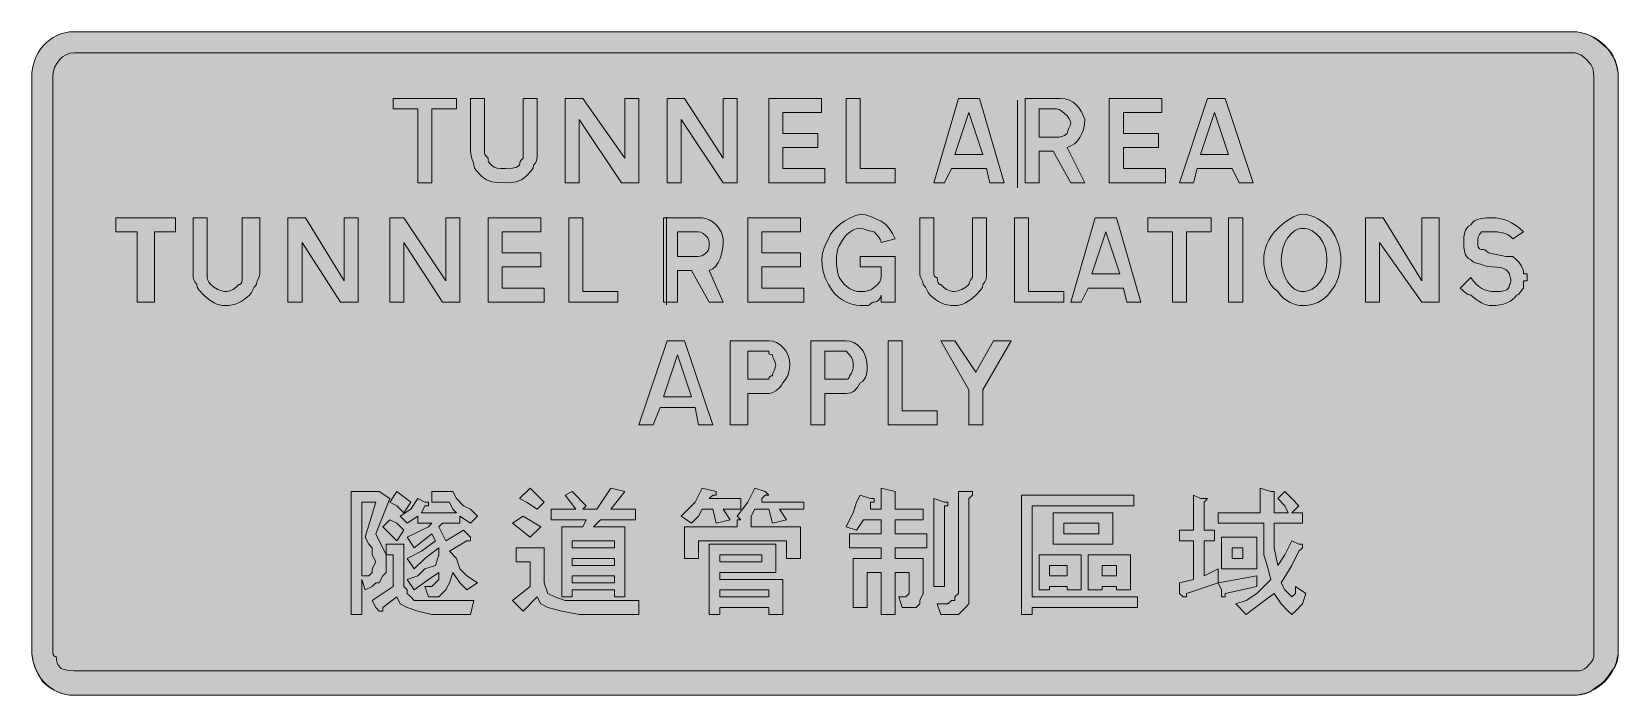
# Model space of a CAD drawing. Header units: metres. Extents: x 12 to 555, y 23 to 250.
import ezdxf

# ---------------------------------------------------------------- set-up
doc = ezdxf.new("R2010")
doc.units = ezdxf.units.M
for name, color, linetype, true_color in [('FILL_BLUE_0000FF', 7, 'Continuous', 0x0000ff), ('FILL_WHITE_FFFFFF', 7, 'Continuous', 0xffffff), ('STROKE_BLUE_0000FF', 7, 'Continuous', 0x0000ff), ('STROKE_WHITE_FFFFFF', 7, 'Continuous', 0xffffff)]:
    doc.layers.add(name, color=color, linetype=linetype, true_color=true_color)

msp = doc.modelspace()

# ---------------------------------------------------------------- hatches: boundary and pattern name
at = {"layer": 'FILL_BLUE_0000FF', "true_color": 0x0000ff}
h = msp.add_hatch(color=7, dxfattribs=at)
h.dxf.hatch_style = 1
h.paths.add_polyline_path([(539.07, 242.4), (539.92, 242.35), (540.66, 242.19), (541.92, 241.65), (542.95, 240.88), (543.87, 240), (545.26, 238.39), (545.68, 237.68), (545.97, 237), (546.23, 235.61), (546.27, 234), (546.27, 38.4), (546.27, 36), (546.06, 35.1), (545.52, 34.2), (543.87, 32.4), (543.12, 31.8), (542.35, 31.39), (541.47, 31.2), (539.07, 31.2), (26.67, 31.2), (24.27, 31.35), (22.96, 31.71), (22.37, 32), (21.87, 32.4), (21.18, 33.3), (20.82, 34.2), (20.69, 35.1), (20.67, 36), (20.27, 36.05), (19.98, 36.21), (19.62, 36.75), (19.49, 37.52), (19.47, 38.4), (19.47, 234), (19.63, 235.74), (20.09, 237.34), (20.8, 238.77), (21.72, 240), (22.81, 241.01), (24.03, 241.76), (25.33, 242.24), (26.67, 242.4), (539.07, 242.4)])
at = {"layer": 'FILL_WHITE_FFFFFF', "true_color": 0xffffff}
h = msp.add_hatch(color=7, dxfattribs=at)
h.dxf.hatch_style = 1
h.paths.add_polyline_path([(539.07, 249.6), (540.42, 249.54), (541.77, 249.36), (543.12, 249.03), (544.47, 248.55), (545.82, 247.9), (547.17, 247.07), (548.52, 246.04), (549.87, 244.8), (551.11, 243.79), (552.14, 242.61), (552.97, 241.28), (553.62, 239.85), (554.1, 238.37), (554.43, 236.87), (554.61, 235.4), (554.67, 234), (554.67, 38.4), (554.65, 36.79), (554.52, 35.4), (554.16, 34.01), (553.47, 32.4), (552.57, 31.31), (551.67, 30), (550.77, 28.69), (549.87, 27.6), (548.78, 26.7), (547.47, 25.8), (546.16, 24.9), (545.07, 24), (543.29, 23.31), (541.62, 22.95), (539.07, 22.8), (26.67, 22.8), (25.32, 22.86), (23.97, 23.04), (22.62, 23.37), (21.27, 23.85), (19.92, 24.5), (18.57, 25.33), (17.22, 26.36), (15.87, 27.6), (14.3, 30.3), (13.68, 31.65), (13.17, 33), (12.78, 34.35), (12.5, 35.7), (12.33, 37.05), (12.27, 38.4), (12.27, 234), (12.34, 235.56), (12.54, 237.08), (12.88, 238.56), (13.34, 239.98), (13.92, 241.34), (14.61, 242.63), (15.41, 243.83), (16.32, 244.95), (17.32, 245.97), (18.42, 246.88), (19.61, 247.67), (20.88, 248.34), (22.22, 248.88), (23.64, 249.27), (25.12, 249.52), (26.67, 249.6), (539.07, 249.6)])
h = msp.add_hatch(color=7, dxfattribs=at)
h.dxf.hatch_style = 1
h.paths.add_polyline_path([(157.47, 223.2), (149.07, 223.2), (149.07, 198), (144.27, 198), (144.27, 223.2), (135.87, 223.2), (135.87, 226.8), (157.47, 226.8), (157.47, 223.2)])
h = msp.add_hatch(color=7, dxfattribs=at)
h.dxf.hatch_style = 1
h.paths.add_polyline_path([(167.07, 208.8), (167.09, 208.09), (167.22, 207.6), (167.58, 207.11), (168.27, 206.4), (168.29, 205.69), (168.42, 205.2), (168.78, 204.71), (169.47, 204), (170.39, 203.31), (171.42, 202.95), (172.68, 202.82), (174.27, 202.8), (176.67, 202.95), (177.98, 203.31), (178.57, 203.6), (179.07, 204), (179.09, 204.71), (179.22, 205.2), (179.58, 205.69), (180.27, 206.4), (180.27, 208.8), (180.27, 226.8), (185.07, 226.8), (185.07, 208.8), (185.05, 207.21), (184.92, 205.95), (184.56, 204.92), (183.87, 204), (183.66, 203.1), (183.12, 202.2), (181.47, 200.4), (180.57, 199.61), (179.67, 199.01), (178.77, 198.59), (177.87, 198.3), (176.07, 198.04), (174.27, 198), (171.78, 198.04), (169.62, 198.3), (168.63, 198.59), (167.69, 199.01), (166.77, 199.61), (165.87, 200.4), (164.22, 202.2), (163.68, 203.1), (163.47, 204), (163.28, 204.92), (162.87, 205.95), (162.46, 207.21), (162.27, 208.8), (162.27, 226.8), (167.07, 226.8), (167.07, 208.8)])
h = msp.add_hatch(color=7, dxfattribs=at)
h.dxf.hatch_style = 1
h.paths.add_polyline_path([(199.47, 219.6), (199.47, 198), (194.67, 198), (194.67, 226.8), (200.67, 226.8), (215.07, 206.4), (215.07, 226.8), (219.87, 226.8), (219.87, 198), (213.87, 198), (199.47, 219.6)])
h = msp.add_hatch(color=7, dxfattribs=at)
h.dxf.hatch_style = 1
h.paths.add_polyline_path([(234.27, 219.6), (234.27, 198), (229.47, 198), (229.47, 226.8), (235.47, 226.8), (248.67, 206.4), (248.67, 226.8), (253.47, 226.8), (253.47, 198), (248.67, 198), (234.27, 219.6)])
h = msp.add_hatch(color=7, dxfattribs=at)
h.dxf.hatch_style = 1
h.paths.add_polyline_path([(264.27, 226.8), (282.27, 226.8), (282.27, 222), (269.07, 222), (269.07, 214.8), (281.07, 214.8), (281.07, 210), (269.07, 210), (269.07, 202.8), (283.47, 202.8), (283.47, 198), (264.27, 198), (264.27, 226.8)])
h = msp.add_hatch(color=7, dxfattribs=at)
h.dxf.hatch_style = 1
h.paths.add_polyline_path([(290.67, 226.8), (295.47, 226.8), (295.47, 202.8), (307.47, 202.8), (307.47, 198), (290.67, 198), (290.67, 226.8)])
h = msp.add_hatch(color=7, dxfattribs=at)
h.dxf.hatch_style = 1
h.paths.add_polyline_path([(344.67, 198), (339.87, 198), (338.67, 202.8), (326.67, 202.8), (324.27, 198), (320.67, 198), (329.07, 226.8), (336.27, 226.8), (344.67, 198)])
h.paths.add_polyline_path([(327.87, 207.6), (337.47, 207.6), (332.67, 222), (327.87, 207.6)], flags=16)
h = msp.add_hatch(color=7, dxfattribs=at)
h.dxf.hatch_style = 1
h.paths.add_polyline_path([(363.87, 226.8), (365.56, 226.64), (367.04, 226.18), (368.32, 225.47), (369.42, 224.55), (370.35, 223.46), (371.13, 222.24), (371.76, 220.94), (372.27, 219.6), (372.16, 217.86), (371.84, 216.24), (371.32, 214.77), (370.62, 213.45), (369.75, 212.3), (368.73, 211.33), (367.56, 210.56), (366.27, 210), (372.27, 198), (367.47, 198), (361.47, 208.8), (356.67, 208.8), (356.67, 198), (351.87, 198), (351.87, 226.8), (363.87, 226.8)])
h.paths.add_polyline_path([(363.57, 213.62), (364.47, 213.75), (365.37, 214.11), (366.27, 214.8), (366.46, 215.7), (366.87, 216.6), (367.28, 217.5), (367.47, 218.4), (367.28, 219.28), (366.87, 220.05), (366.27, 220.8), (364.47, 222.45), (363.57, 222.99), (362.67, 223.2), (356.67, 223.2), (356.67, 213.6), (362.67, 213.6), (363.57, 213.62)], flags=16)
h = msp.add_hatch(color=7, dxfattribs=at)
h.dxf.hatch_style = 1
h.paths.add_polyline_path([(380.67, 226.8), (398.67, 226.8), (398.67, 222), (385.47, 222), (385.47, 214.8), (397.47, 214.8), (397.47, 210), (385.47, 210), (385.47, 202.8), (399.87, 202.8), (399.87, 198), (380.67, 198), (380.67, 226.8)])
h = msp.add_hatch(color=7, dxfattribs=at)
h.dxf.hatch_style = 1
h.paths.add_polyline_path([(429.87, 198), (425.07, 198), (422.67, 202.8), (410.67, 202.8), (409.47, 198), (404.67, 198), (414.27, 226.8), (420.27, 226.8), (429.87, 198)])
h.paths.add_polyline_path([(411.87, 207.6), (421.47, 207.6), (416.67, 222), (411.87, 207.6)], flags=16)
h = msp.add_hatch(color=7, dxfattribs=at)
h.dxf.hatch_style = 1
h.paths.add_polyline_path([(61.47, 181.2), (54.27, 181.2), (54.27, 157.2), (48.27, 157.2), (48.27, 181.2), (41.07, 181.2), (41.07, 186), (61.47, 186), (61.47, 181.2)])
h = msp.add_hatch(color=7, dxfattribs=at)
h.dxf.hatch_style = 1
h.paths.add_polyline_path([(72.27, 166.8), (72.27, 165.6), (72.46, 164.72), (72.87, 163.95), (73.47, 163.2), (74.56, 162.32), (75.87, 161.55), (77.18, 161.01), (78.27, 160.8), (79.12, 160.85), (79.86, 161.01), (81.12, 161.55), (82.15, 162.32), (83.07, 163.2), (83.47, 163.25), (83.76, 163.41), (84.12, 163.95), (84.25, 164.72), (84.27, 165.6), (84.27, 166.8), (84.27, 186), (90.27, 186), (90.27, 166.8), (90.08, 165.9), (89.67, 165), (89.26, 164.1), (89.07, 163.2), (88.36, 162.3), (87.87, 161.4), (87.38, 160.5), (86.67, 159.6), (84.85, 158.02), (83.91, 157.41), (82.92, 156.9), (81.88, 156.51), (80.76, 156.22), (79.57, 156.06), (78.27, 156), (77.37, 156.06), (76.47, 156.22), (75.57, 156.51), (74.67, 156.9), (72.87, 158.02), (71.07, 159.6), (69.42, 161.4), (68.88, 162.3), (68.67, 163.2), (67.98, 164.1), (67.62, 165), (67.49, 165.9), (67.47, 166.8), (67.47, 186), (72.27, 186), (72.27, 166.8)])
h = msp.add_hatch(color=7, dxfattribs=at)
h.dxf.hatch_style = 1
h.paths.add_polyline_path([(104.67, 177.6), (104.67, 157.2), (99.87, 157.2), (99.87, 186), (105.87, 186), (119.07, 164.4), (119.07, 186), (123.87, 186), (123.87, 157.2), (117.87, 157.2), (104.67, 177.6)])
h = msp.add_hatch(color=7, dxfattribs=at)
h.dxf.hatch_style = 1
h.paths.add_polyline_path([(139.47, 177.6), (139.47, 157.2), (134.67, 157.2), (134.67, 186), (139.47, 186), (153.87, 164.4), (153.87, 186), (158.67, 186), (158.67, 157.2), (152.67, 157.2), (139.47, 177.6)])
h = msp.add_hatch(color=7, dxfattribs=at)
h.dxf.hatch_style = 1
h.paths.add_polyline_path([(168.27, 186), (186.27, 186), (186.27, 181.2), (173.07, 181.2), (173.07, 174), (186.27, 174), (186.27, 169.2), (173.07, 169.2), (173.07, 162), (187.47, 162), (187.47, 157.2), (168.27, 157.2), (168.27, 186)])
h = msp.add_hatch(color=7, dxfattribs=at)
h.dxf.hatch_style = 1
h.paths.add_polyline_path([(195.87, 186), (200.67, 186), (200.67, 160.8), (212.67, 160.8), (212.67, 157.2), (195.87, 157.2), (195.87, 186)])
h = msp.add_hatch(color=7, dxfattribs=at)
h.dxf.hatch_style = 1
h.paths.add_polyline_path([(237.87, 168), (233.07, 168), (233.07, 157.2), (228.27, 157.2), (228.27, 186), (241.47, 186), (242.56, 185.79), (243.87, 185.25), (245.18, 184.48), (246.27, 183.6), (247.15, 182.51), (247.92, 181.2), (248.46, 179.89), (248.67, 178.8), (248.61, 177.01), (248.43, 175.26), (248.1, 173.59), (247.62, 172.05), (246.97, 170.68), (246.14, 169.52), (245.11, 168.61), (243.87, 168), (248.67, 157.2), (243.87, 157.2), (237.87, 168)])
h.paths.add_polyline_path([(241.34, 173.02), (241.94, 173.31), (242.52, 173.7), (243.05, 174.21), (243.48, 174.82), (243.76, 175.56), (243.87, 176.4), (243.85, 177.3), (243.72, 178.2), (243.36, 179.1), (242.67, 180), (241.79, 180.69), (241.02, 181.05), (240.27, 181.2), (233.07, 181.2), (233.07, 172.8), (240.27, 172.8), (241.34, 173.02)], flags=16)
h = msp.add_hatch(color=7, dxfattribs=at)
h.dxf.hatch_style = 1
h.paths.add_polyline_path([(257.07, 186), (275.07, 186), (275.07, 181.2), (261.87, 181.2), (261.87, 174), (275.07, 174), (275.07, 169.2), (261.87, 169.2), (261.87, 162), (276.27, 162), (276.27, 157.2), (257.07, 157.2), (257.07, 186)])
h = msp.add_hatch(color=7, dxfattribs=at)
h.dxf.hatch_style = 1
h.paths.add_polyline_path([(302.67, 177.6), (302.46, 178.5), (301.92, 179.4), (300.27, 181.2), (299.18, 181.39), (297.87, 181.8), (296.56, 182.21), (295.47, 182.4), (294.18, 182.24), (293, 181.8), (291.93, 181.13), (290.97, 180.3), (290.13, 179.35), (289.4, 178.35), (288.27, 176.4), (287.88, 175.39), (287.6, 174.21), (287.43, 172.88), (287.37, 171.45), (287.43, 169.97), (287.6, 168.47), (287.88, 167), (288.27, 165.6), (289.17, 164.36), (290.07, 163.33), (290.97, 162.5), (291.87, 161.85), (292.77, 161.37), (293.67, 161.04), (294.57, 160.86), (295.47, 160.8), (297.08, 160.84), (298.47, 161.1), (299.15, 161.39), (299.86, 161.81), (301.47, 163.2), (302.16, 164.1), (302.52, 165), (302.65, 165.9), (302.67, 166.8), (302.67, 169.2), (295.47, 169.2), (295.47, 172.8), (307.47, 172.8), (307.47, 157.2), (302.67, 157.2), (302.67, 159.6), (302.46, 158.72), (301.92, 157.95), (301.15, 157.41), (300.27, 157.2), (299.87, 157.15), (299.56, 157.01), (299.07, 156.6), (298.58, 156.19), (298.27, 156.05), (297.87, 156), (295.47, 156), (294.07, 156.11), (292.6, 156.45), (291.1, 157.01), (289.62, 157.8), (288.19, 158.81), (286.86, 160.05), (285.68, 161.51), (284.67, 163.2), (283.54, 165.45), (282.81, 167.66), (282.46, 169.82), (282.42, 171.9), (282.67, 173.86), (283.15, 175.69), (283.83, 177.34), (284.67, 178.8), (285.28, 180.15), (286.19, 181.46), (287.35, 182.72), (288.72, 183.9), (290.26, 184.96), (291.93, 185.89), (293.68, 186.64), (295.47, 187.2), (297.27, 186.99), (299.07, 186.45), (300.87, 185.68), (302.67, 184.8), (303.52, 184.3), (304.26, 183.69), (305.52, 182.25), (306.55, 180.58), (307.47, 178.8), (302.67, 177.6)])
h = msp.add_hatch(color=7, dxfattribs=at)
h.dxf.hatch_style = 1
h.paths.add_polyline_path([(320.67, 166.8), (320.82, 166.2), (321.18, 165.79), (321.47, 165.65), (321.87, 165.6), (321.89, 164.72), (322.02, 163.95), (322.38, 163.41), (322.67, 163.25), (323.07, 163.2), (323.99, 162.32), (325.02, 161.55), (326.28, 161.01), (327.02, 160.85), (327.87, 160.8), (328.96, 161.01), (330.27, 161.55), (331.58, 162.32), (332.67, 163.2), (332.82, 163.95), (333.18, 164.72), (333.87, 165.6), (333.87, 166.8), (333.87, 186), (338.67, 186), (338.67, 166.8), (338.65, 165.9), (338.52, 165), (338.16, 164.1), (337.47, 163.2), (337.26, 162.3), (336.72, 161.4), (335.07, 159.6), (333.27, 158.02), (331.47, 156.9), (330.57, 156.51), (329.67, 156.22), (328.77, 156.06), (327.87, 156), (326.57, 156.06), (325.38, 156.22), (324.26, 156.51), (323.22, 156.9), (322.23, 157.41), (321.29, 158.02), (319.47, 159.6), (318.76, 160.5), (318.27, 161.4), (317.78, 162.3), (317.07, 163.2), (316.88, 164.1), (316.47, 165), (316.06, 165.9), (315.87, 166.8), (315.87, 186), (320.67, 186), (320.67, 166.8)])
h = msp.add_hatch(color=7, dxfattribs=at)
h.dxf.hatch_style = 1
h.paths.add_polyline_path([(348.27, 186), (353.07, 186), (353.07, 160.8), (365.07, 160.8), (365.07, 157.2), (348.27, 157.2), (348.27, 186)])
h = msp.add_hatch(color=7, dxfattribs=at)
h.dxf.hatch_style = 1
h.paths.add_polyline_path([(391.47, 157.2), (386.67, 157.2), (385.47, 162), (373.47, 162), (371.07, 157.2), (367.47, 157.2), (375.87, 186), (383.07, 186), (391.47, 157.2)])
h.paths.add_polyline_path([(374.67, 166.8), (384.27, 166.8), (379.47, 181.2), (374.67, 166.8)], flags=16)
h = msp.add_hatch(color=7, dxfattribs=at)
h.dxf.hatch_style = 1
h.paths.add_polyline_path([(415.47, 181.2), (407.07, 181.2), (407.07, 157.2), (402.27, 157.2), (402.27, 181.2), (393.87, 181.2), (393.87, 186), (415.47, 186), (415.47, 181.2)])
h = msp.add_hatch(color=7, dxfattribs=at)
h.dxf.hatch_style = 1
h.paths.add_polyline_path([(421.47, 186), (426.27, 186), (426.27, 157.2), (421.47, 157.2), (421.47, 186)])
h = msp.add_hatch(color=7, dxfattribs=at)
h.dxf.hatch_style = 1
h.paths.add_polyline_path([(449.35, 186.79), (450.66, 186.31), (451.92, 185.7), (453.13, 184.97), (454.26, 184.16), (456.27, 182.4), (457.85, 179.7), (458.46, 178.35), (458.97, 177), (459.36, 175.65), (459.65, 174.3), (459.81, 172.95), (459.87, 171.6), (459.81, 170.2), (459.65, 168.73), (459.36, 167.23), (458.97, 165.75), (458.46, 164.32), (457.85, 162.99), (457.11, 161.81), (456.27, 160.8), (455.32, 159.56), (454.26, 158.53), (453.13, 157.7), (451.92, 157.05), (450.66, 156.57), (449.35, 156.24), (448.02, 156.06), (446.67, 156), (445.72, 156.06), (444.68, 156.24), (443.59, 156.57), (442.47, 157.05), (441.35, 157.7), (440.26, 158.53), (439.22, 159.56), (438.27, 160.8), (437.03, 161.81), (436, 162.99), (435.17, 164.32), (434.52, 165.75), (434.04, 167.23), (433.71, 168.73), (433.53, 170.2), (433.47, 171.6), (433.53, 172.95), (433.71, 174.3), (434.04, 175.65), (434.52, 177), (435.17, 178.35), (436, 179.7), (437.03, 181.05), (438.27, 182.4), (440.26, 184.16), (442.47, 185.7), (443.59, 186.31), (444.68, 186.79), (445.72, 187.09), (446.67, 187.2), (448.02, 187.09), (449.35, 186.79)])
h.paths.add_polyline_path([(445.33, 182.18), (444.03, 181.56), (442.81, 180.56), (441.72, 179.25), (440.8, 177.65), (440.09, 175.82), (439.63, 173.79), (439.47, 171.6), (439.63, 169.41), (440.09, 167.38), (440.8, 165.55), (441.72, 163.95), (442.81, 162.64), (444.03, 161.64), (445.33, 161.02), (446, 160.86), (446.67, 160.8), (447.56, 160.86), (448.41, 161.02), (449.23, 161.28), (450.01, 161.64), (451.44, 162.64), (452.67, 163.95), (453.68, 165.55), (454.43, 167.38), (454.91, 169.41), (455.07, 171.6), (454.91, 173.79), (454.43, 175.82), (453.68, 177.65), (452.67, 179.25), (451.44, 180.56), (450.01, 181.56), (449.23, 181.92), (448.41, 182.18), (447.56, 182.34), (446.67, 182.4), (446, 182.34), (445.33, 182.18)], flags=16)
h = msp.add_hatch(color=7, dxfattribs=at)
h.dxf.hatch_style = 1
h.paths.add_polyline_path([(473.07, 177.6), (473.07, 157.2), (468.27, 157.2), (468.27, 186), (474.27, 186), (487.47, 164.4), (487.47, 186), (493.47, 186), (493.47, 157.2), (487.47, 157.2), (473.07, 177.6)])
h = msp.add_hatch(color=7, dxfattribs=at)
h.dxf.hatch_style = 1
h.paths.add_polyline_path([(517.77, 179.59), (516.87, 180.19), (515.97, 180.61), (515.07, 180.9), (513.27, 181.16), (511.47, 181.2), (507.87, 181.2), (507.18, 180.3), (506.82, 179.4), (506.69, 178.5), (506.67, 177.6), (506.69, 176.72), (506.82, 175.95), (507.18, 175.41), (507.47, 175.25), (507.87, 175.2), (508.58, 175.18), (509.07, 175.05), (509.56, 174.69), (510.27, 174), (516.27, 172.8), (518.67, 172.8), (519.87, 171.6), (520.75, 170.68), (521.52, 169.65), (522.06, 168.39), (522.22, 167.65), (522.27, 166.8), (523.47, 166.8), (523.47, 165.6), (523.47, 164.4), (522.27, 164.4), (522.27, 163.2), (522.27, 162), (521.56, 161.12), (521.07, 160.35), (520.58, 159.81), (520.27, 159.65), (519.87, 159.6), (519.31, 158.76), (518.56, 158.02), (517.63, 157.41), (516.57, 156.9), (515.39, 156.51), (514.13, 156.22), (512.82, 156.06), (511.47, 156), (510.57, 156.06), (509.67, 156.22), (508.77, 156.51), (507.87, 156.9), (506.07, 158.02), (504.27, 159.6), (503.37, 159.81), (502.47, 160.35), (500.67, 162), (504.27, 165.6), (505.17, 164.36), (506.09, 163.33), (507.03, 162.5), (508.02, 161.85), (509.06, 161.37), (510.18, 161.04), (511.37, 160.86), (512.67, 160.8), (514.43, 160.84), (515.97, 161.1), (516.58, 161.39), (517.06, 161.81), (517.36, 162.41), (517.47, 163.2), (517.81, 163.65), (517.98, 164.1), (517.92, 165), (517.64, 165.9), (517.47, 166.8), (516.97, 167.59), (516.36, 168.19), (515.68, 168.61), (514.92, 168.9), (513.25, 169.16), (511.47, 169.2), (509.88, 169.39), (508.62, 169.8), (507.59, 170.21), (506.67, 170.4), (505.79, 170.59), (505.02, 171), (504.27, 171.6), (503.48, 172.1), (502.88, 172.71), (502.46, 173.39), (502.17, 174.15), (501.91, 175.82), (501.87, 177.6), (501.91, 179.38), (502.17, 181.05), (502.46, 181.81), (502.88, 182.49), (503.48, 183.1), (504.27, 183.6), (504.83, 184.39), (505.56, 184.99), (506.44, 185.41), (507.42, 185.7), (509.5, 185.96), (511.47, 186), (512.82, 185.94), (514.17, 185.76), (515.52, 185.43), (516.87, 184.95), (518.22, 184.3), (519.57, 183.47), (520.92, 182.44), (522.27, 181.2), (518.67, 178.8), (517.77, 179.59)])
h = msp.add_hatch(color=7, dxfattribs=at)
h.dxf.hatch_style = 1
h.paths.add_polyline_path([(245.07, 115.2), (240.27, 115.2), (239.07, 121.2), (227.07, 121.2), (224.67, 115.2), (219.87, 115.2), (229.47, 144), (235.47, 144), (245.07, 115.2)])
h.paths.add_polyline_path([(228.27, 124.8), (237.87, 124.8), (233.07, 139.2), (228.27, 124.8)], flags=16)
h = msp.add_hatch(color=7, dxfattribs=at)
h.dxf.hatch_style = 1
h.paths.add_polyline_path([(266.91, 143.36), (268.13, 142.61), (269.22, 141.6), (270.14, 140.37), (270.85, 138.94), (271.31, 137.34), (271.47, 135.6), (271.26, 133.82), (270.72, 132.15), (269.95, 130.71), (269.07, 129.6), (268.57, 128.76), (267.98, 128.02), (267.34, 127.41), (266.67, 126.9), (265.36, 126.22), (264.27, 126), (257.07, 126), (257.07, 115.2), (251.07, 115.2), (251.07, 144), (264.27, 144), (265.61, 143.84), (266.91, 143.36)])
h.paths.add_polyline_path([(263.07, 130.8), (264.27, 130.8), (264.42, 131.4), (264.78, 131.81), (265.07, 131.95), (265.47, 132), (265.66, 132.9), (266.07, 133.8), (266.48, 134.7), (266.67, 135.6), (266.48, 136.5), (266.07, 137.4), (265.66, 138.3), (265.47, 139.2), (264.78, 139.22), (264.42, 139.35), (264.29, 139.71), (264.27, 140.4), (263.07, 140.4), (257.07, 140.4), (257.07, 130.8), (263.07, 130.8)], flags=16)
h = msp.add_hatch(color=7, dxfattribs=at)
h.dxf.hatch_style = 1
h.paths.add_polyline_path([(293.31, 143.36), (294.53, 142.61), (295.62, 141.6), (296.54, 140.37), (297.25, 138.94), (297.71, 137.34), (297.87, 135.6), (297.83, 133.82), (297.57, 132.15), (297.28, 131.39), (296.86, 130.71), (296.26, 130.1), (295.47, 129.6), (294.55, 128.02), (294.06, 127.41), (293.52, 126.9), (292.93, 126.51), (292.26, 126.22), (291.52, 126.06), (290.67, 126), (283.47, 126), (283.47, 115.2), (278.67, 115.2), (278.67, 144), (290.67, 144), (292.01, 143.84), (293.31, 143.36)])
h.paths.add_polyline_path([(289.47, 130.8), (290.67, 130.8), (291.07, 130.85), (291.36, 130.99), (291.72, 131.4), (291.87, 132), (292.56, 132.9), (292.92, 133.8), (293.05, 134.7), (293.07, 135.6), (293.05, 136.5), (292.92, 137.4), (292.56, 138.3), (291.87, 139.2), (290.67, 140.4), (289.47, 140.4), (283.47, 140.4), (283.47, 130.8), (289.47, 130.8)], flags=16)
h = msp.add_hatch(color=7, dxfattribs=at)
h.dxf.hatch_style = 1
h.paths.add_polyline_path([(305.07, 144), (309.87, 144), (309.87, 120), (321.87, 120), (321.87, 115.2), (305.07, 115.2), (305.07, 144)])
h = msp.add_hatch(color=7, dxfattribs=at)
h.dxf.hatch_style = 1
h.paths.add_polyline_path([(327.87, 144), (335.07, 133.2), (341.07, 144), (347.07, 144), (337.47, 127.2), (337.47, 115.2), (332.67, 115.2), (332.67, 127.2), (323.07, 144), (327.87, 144)])
h = msp.add_hatch(color=7, dxfattribs=at)
h.dxf.hatch_style = 1
h.paths.add_polyline_path([(132.27, 63.6), (131.07, 61.2), (129.87, 61.2), (128.67, 60), (126.27, 58.8), (125.07, 62.4), (125.07, 50.4), (121.47, 50.4), (121.47, 92.4), (131.07, 92.4), (134.67, 90), (129.87, 78), (133.47, 70.8), (133.47, 68.4), (133.47, 66), (133.47, 64.8), (132.27, 63.6)])
h.paths.add_polyline_path([(127.47, 63.6), (128.67, 64.8), (128.67, 66), (129.87, 68.4), (128.67, 70.8), (128.67, 73.2), (127.47, 74.4), (126.27, 76.8), (129.87, 88.8), (125.07, 88.8), (125.07, 63.6), (127.47, 63.6)], flags=16)
h = msp.add_hatch(color=7, dxfattribs=at)
h.dxf.hatch_style = 1
h.paths.add_polyline_path([(137.07, 87.6), (134.67, 88.8), (137.07, 92.4), (141.87, 88.8), (139.47, 85.2), (137.07, 87.6)])
h = msp.add_hatch(color=7, dxfattribs=at)
h.dxf.hatch_style = 1
h.paths.add_polyline_path([(141.87, 86.4), (144.27, 90), (146.67, 88.8), (147.87, 88.8), (147.87, 87.6), (146.67, 87.6), (145.47, 85.2), (157.47, 85.2), (156.27, 86.4), (155.07, 88.8), (149.07, 88.8), (149.07, 92.4), (156.27, 92.4), (157.47, 90), (159.87, 87.6), (162.27, 86.4), (164.67, 84), (162.27, 81.6), (158.67, 84), (158.67, 81.6), (152.67, 81.6), (151.47, 80.4), (153.87, 75.6), (159.87, 79.2), (162.27, 76.8), (162.27, 75.6), (161.07, 75.6), (155.07, 72), (157.47, 69.6), (158.67, 66), (161.07, 63.6), (164.67, 61.2), (161.07, 58.8), (158.67, 61.2), (156.27, 64.8), (155.07, 61.2), (153.87, 58.8), (151.47, 56.4), (147.87, 56.4), (146.67, 60), (149.07, 60), (150.27, 61.2), (151.47, 62.4), (151.47, 64.8), (147.87, 62.4), (143.07, 58.8), (140.67, 62.4), (144.27, 63.6), (146.67, 66), (150.27, 67.2), (151.47, 70.8), (151.47, 73.2), (146.67, 69.6), (143.07, 66), (140.67, 69.6), (145.47, 72), (150.27, 75.6), (149.07, 78), (143.07, 73.2), (140.67, 76.8), (143.07, 78), (145.47, 79.2), (147.87, 80.4), (149.07, 81.6), (144.27, 81.6), (144.27, 84), (140.67, 81.6), (138.27, 84), (141.87, 86.4)])
h = msp.add_hatch(color=7, dxfattribs=at)
h.dxf.hatch_style = 1
h.paths.add_polyline_path([(185.07, 91.2), (187.47, 88.8), (185.07, 86.4), (181.47, 88.8), (179.07, 90), (182.67, 93.6), (185.07, 91.2)])
h = msp.add_hatch(color=7, dxfattribs=at)
h.dxf.hatch_style = 1
h.paths.add_polyline_path([(210.27, 93.6), (215.07, 92.4), (210.27, 86.4), (218.67, 86.4), (218.67, 82.8), (206.67, 82.8), (204.27, 80.4), (215.07, 80.4), (215.07, 56.4), (211.47, 56.4), (211.47, 58.8), (197.07, 58.8), (197.07, 56.4), (193.47, 56.4), (193.47, 80.4), (200.67, 80.4), (201.87, 82.8), (189.87, 82.8), (189.87, 86.4), (198.27, 86.4), (194.67, 91.2), (197.07, 92.4), (201.87, 87.6), (200.67, 86.4), (205.47, 86.4), (210.27, 93.6)])
h.paths.add_polyline_path([(197.07, 61.2), (211.47, 61.2), (211.47, 63.6), (197.07, 63.6), (197.07, 61.2)], flags=16)
h.paths.add_polyline_path([(197.07, 69.6), (197.07, 67.2), (211.47, 67.2), (211.47, 69.6), (197.07, 69.6)], flags=16)
h.paths.add_polyline_path([(211.47, 75.6), (197.07, 75.6), (197.07, 73.2), (211.47, 73.2), (211.47, 75.6)], flags=16)
h = msp.add_hatch(color=7, dxfattribs=at)
h.dxf.hatch_style = 1
h.paths.add_polyline_path([(239.07, 88.8), (241.47, 93.6), (246.27, 92.4), (246.27, 91.2), (245.07, 91.2), (243.87, 90), (254.67, 90), (254.67, 86.4), (248.67, 86.4), (251.07, 82.8), (246.27, 81.6), (245.07, 86.4), (241.47, 86.4), (240.27, 84), (237.87, 81.6), (234.27, 84), (239.07, 88.8)])
h = msp.add_hatch(color=7, dxfattribs=at)
h.dxf.hatch_style = 1
h.paths.add_polyline_path([(257.07, 88.8), (259.47, 93.6), (263.07, 92.4), (264.27, 91.2), (263.07, 91.2), (261.87, 90), (261.87, 88.8), (276.27, 88.8), (276.27, 86.4), (267.87, 86.4), (270.27, 82.8), (265.47, 81.6), (264.27, 86.4), (259.47, 86.4), (258.27, 84), (258.27, 82.8), (258.27, 81.6), (258.27, 80.4), (275.07, 80.4), (275.07, 69.6), (270.27, 69.6), (270.27, 75.6), (240.27, 75.6), (240.27, 69.6), (235.47, 69.6), (235.47, 80.4), (253.47, 80.4), (253.47, 82.8), (254.67, 82.8), (253.47, 84), (257.07, 88.8)])
h = msp.add_hatch(color=7, dxfattribs=at)
h.dxf.hatch_style = 1
h.paths.add_polyline_path([(291.87, 82.8), (293.07, 85.2), (294.27, 88.8), (295.47, 91.2), (299.07, 90), (300.27, 90), (300.27, 88.8), (299.07, 88.8), (299.07, 86.4), (302.67, 86.4), (302.67, 93.6), (307.47, 92.4), (307.47, 91.2), (307.47, 86.4), (317.07, 86.4), (317.07, 82.8), (307.47, 82.8), (307.47, 78), (318.27, 78), (318.27, 73.2), (307.47, 73.2), (307.47, 69.6), (317.07, 69.6), (317.07, 57.6), (315.87, 55.2), (315.87, 54), (314.67, 52.8), (313.47, 52.8), (309.87, 52.8), (308.67, 56.4), (311.07, 56.4), (312.27, 57.6), (312.27, 58.8), (312.27, 64.8), (307.47, 64.8), (307.47, 50.4), (302.67, 50.4), (302.67, 64.8), (297.87, 64.8), (297.87, 52.8), (293.07, 52.8), (293.07, 69.6), (302.67, 69.6), (302.67, 73.2), (291.87, 73.2), (291.87, 78), (302.67, 78), (302.67, 82.8), (296.67, 82.8), (294.27, 79.2), (290.67, 80.4), (291.87, 82.8)])
h = msp.add_hatch(color=7, dxfattribs=at)
h.dxf.hatch_style = 1
h.paths.add_polyline_path([(332.67, 92.4), (333.87, 92.4), (333.87, 91.2), (332.67, 90), (332.67, 56.4), (332.67, 54), (331.47, 52.8), (330.27, 51.6), (329.07, 50.4), (323.07, 50.4), (321.87, 54), (325.47, 54), (326.67, 55.2), (327.87, 55.2), (327.87, 56.4), (329.07, 57.6), (329.07, 92.4), (332.67, 92.4)])
h = msp.add_hatch(color=7, dxfattribs=at)
h.dxf.hatch_style = 1
h.paths.add_polyline_path([(435.87, 92.4), (437.07, 92.4), (437.07, 91.2), (437.07, 85.2), (441.87, 85.2), (440.67, 87.6), (438.27, 90), (440.67, 92.4), (443.07, 90), (445.47, 87.6), (443.07, 85.2), (446.67, 85.2), (446.67, 81.6), (437.07, 81.6), (437.07, 73.2), (438.27, 67.2), (440.67, 70.8), (443.07, 75.6), (445.47, 74.4), (446.67, 74.4), (446.67, 73.2), (445.47, 72), (443.07, 67.2), (439.47, 61.2), (440.67, 58.8), (443.07, 56.4), (444.27, 57.6), (444.27, 60), (447.87, 57.6), (446.67, 54), (444.27, 51.6), (443.07, 50.4), (441.87, 51.6), (439.47, 54), (437.07, 57.6), (432.27, 54), (427.47, 50.4), (423.87, 54), (427.47, 55.2), (431.07, 57.6), (433.47, 60), (435.87, 62.4), (434.67, 67.2), (433.47, 70.8), (433.47, 75.6), (433.47, 81.6), (417.87, 81.6), (417.87, 85.2), (432.27, 85.2), (432.27, 93.6), (435.87, 92.4)])
h = msp.add_hatch(color=7, dxfattribs=at)
h.dxf.hatch_style = 1
h.paths.add_polyline_path([(324.27, 88.8), (325.47, 88.8), (325.47, 87.6), (324.27, 87.6), (324.27, 60), (320.67, 60), (320.67, 90), (324.27, 88.8)])
h = msp.add_hatch(color=7, dxfattribs=at)
h.dxf.hatch_style = 1
h.paths.add_polyline_path([(389.07, 91.2), (389.07, 87.6), (354.27, 87.6), (354.27, 56.4), (390.27, 56.4), (390.27, 52.8), (354.27, 52.8), (354.27, 50.4), (350.67, 50.4), (350.67, 91.2), (389.07, 91.2)])
h = msp.add_hatch(color=7, dxfattribs=at)
h.dxf.hatch_style = 1
h.paths.add_polyline_path([(411.87, 90), (413.07, 90), (414.27, 90), (413.07, 88.8), (413.07, 79.2), (416.67, 79.2), (416.67, 75.6), (413.07, 75.6), (413.07, 63.6), (417.87, 66), (417.87, 61.2), (407.07, 57.6), (407.07, 56.4), (405.87, 56.4), (404.67, 57.6), (404.67, 61.2), (409.47, 62.4), (409.47, 75.6), (404.67, 75.6), (404.67, 79.2), (409.47, 79.2), (409.47, 91.2), (411.87, 90)])
h = msp.add_hatch(color=7, dxfattribs=at)
h.dxf.hatch_style = 1
h.paths.add_polyline_path([(132.27, 80.4), (134.67, 82.8), (137.07, 81.6), (139.47, 79.2), (137.07, 75.6), (132.27, 80.4)])
h = msp.add_hatch(color=7, dxfattribs=at)
h.dxf.hatch_style = 1
h.paths.add_polyline_path([(186.27, 80.4), (182.67, 76.8), (176.67, 81.6), (180.27, 84), (186.27, 80.4)])
h = msp.add_hatch(color=7, dxfattribs=at)
h.dxf.hatch_style = 1
h.paths.add_polyline_path([(381.87, 74.4), (361.47, 74.4), (361.47, 85.2), (381.87, 85.2), (381.87, 74.4)])
h.paths.add_polyline_path([(377.07, 81.6), (365.07, 81.6), (365.07, 78), (377.07, 78), (377.07, 81.6)], flags=16)
h = msp.add_hatch(color=7, dxfattribs=at)
h.dxf.hatch_style = 1
h.paths.add_polyline_path([(431.07, 66), (419.07, 66), (419.07, 76.8), (431.07, 76.8), (431.07, 66)])
h.paths.add_polyline_path([(426.27, 73.2), (422.67, 73.2), (422.67, 69.6), (426.27, 69.6), (426.27, 73.2)], flags=16)
h = msp.add_hatch(color=7, dxfattribs=at)
h.dxf.hatch_style = 1
h.paths.add_polyline_path([(139.47, 60), (140.67, 58.8), (140.67, 57.6), (141.87, 56.4), (143.07, 55.2), (144.27, 55.2), (146.67, 55.2), (147.87, 55.2), (163.47, 55.2), (162.27, 50.4), (149.07, 50.4), (144.27, 51.6), (140.67, 52.8), (138.27, 54), (137.07, 56.4), (132.27, 52.8), (132.27, 51.6), (131.07, 51.6), (129.87, 52.8), (128.67, 55.2), (135.87, 60), (135.87, 70.8), (133.47, 70.8), (133.47, 74.4), (139.47, 74.4), (139.47, 62.4), (139.47, 60)])
h = msp.add_hatch(color=7, dxfattribs=at)
h.dxf.hatch_style = 1
h.paths.add_polyline_path([(187.47, 73.2), (187.47, 61.2), (188.67, 57.6), (191.07, 56.4), (194.67, 55.2), (200.67, 55.2), (219.87, 55.2), (219.87, 50.4), (199.47, 50.4), (193.47, 51.6), (188.67, 52.8), (186.27, 54), (185.07, 56.4), (180.27, 51.6), (176.67, 55.2), (182.67, 60), (182.67, 68.4), (177.87, 68.4), (177.87, 73.2), (187.47, 73.2)])
h = msp.add_hatch(color=7, dxfattribs=at)
h.dxf.hatch_style = 1
h.paths.add_polyline_path([(247.47, 64.8), (247.47, 62.4), (269.07, 62.4), (269.07, 50.4), (264.27, 50.4), (264.27, 52.8), (247.47, 52.8), (247.47, 50.4), (243.87, 50.4), (243.87, 74.4), (266.67, 74.4), (266.67, 64.8), (247.47, 64.8)])
h.paths.add_polyline_path([(247.47, 70.8), (247.47, 68.4), (261.87, 68.4), (261.87, 70.8), (247.47, 70.8)], flags=16)
h.paths.add_polyline_path([(264.27, 58.8), (247.47, 58.8), (247.47, 56.4), (264.27, 56.4), (264.27, 58.8)], flags=16)
h = msp.add_hatch(color=7, dxfattribs=at)
h.dxf.hatch_style = 1
h.paths.add_polyline_path([(371.07, 58.8), (366.27, 58.8), (366.27, 60), (360.27, 60), (360.27, 58.8), (356.67, 58.8), (356.67, 70.8), (371.07, 70.8), (371.07, 58.8)])
h.paths.add_polyline_path([(366.27, 67.2), (360.27, 67.2), (360.27, 63.6), (366.27, 63.6), (366.27, 67.2)], flags=16)
h = msp.add_hatch(color=7, dxfattribs=at)
h.dxf.hatch_style = 1
h.paths.add_polyline_path([(387.87, 58.8), (383.07, 58.8), (383.07, 60), (378.27, 60), (378.27, 58.8), (373.47, 58.8), (373.47, 70.8), (387.87, 70.8), (387.87, 58.8)])
h.paths.add_polyline_path([(383.07, 67.2), (378.27, 67.2), (378.27, 63.6), (383.07, 63.6), (383.07, 67.2)], flags=16)
h = msp.add_hatch(color=7, dxfattribs=at)
h.dxf.hatch_style = 1
h.paths.add_polyline_path([(431.07, 60), (420.27, 57.6), (420.27, 56.4), (419.07, 56.4), (419.07, 57.6), (419.07, 58.8), (417.87, 61.2), (431.07, 63.6), (431.07, 60)])

# ---------------------------------------------------------------- linework, layer by layer
at = {"layer": 'FILL_BLUE_0000FF', "lineweight": 0, "true_color": 0x0000ff}
msp.add_lwpolyline([(539.07, 242.4), (539.92, 242.35), (540.66, 242.19), (541.92, 241.65), (542.95, 240.88), (543.87, 240), (545.26, 238.39), (545.68, 237.68), (545.97, 237), (546.23, 235.61), (546.27, 234), (546.27, 38.4), (546.27, 36), (546.06, 35.1), (545.52, 34.2), (543.87, 32.4), (543.12, 31.8), (542.35, 31.39), (541.47, 31.2), (539.07, 31.2), (26.67, 31.2), (24.27, 31.35), (22.96, 31.71), (22.37, 32), (21.87, 32.4), (21.18, 33.3), (20.82, 34.2), (20.69, 35.1), (20.67, 36), (20.27, 36.05), (19.98, 36.21), (19.62, 36.75), (19.49, 37.52), (19.47, 38.4), (19.47, 234), (19.63, 235.74), (20.09, 237.34), (20.8, 238.77), (21.72, 240), (22.81, 241.01), (24.03, 241.76), (25.33, 242.24), (26.67, 242.4)], close=True, dxfattribs=at)
at = {"layer": 'FILL_WHITE_FFFFFF', "lineweight": 0, "true_color": 0xffffff}
for points in [[(539.07, 249.6), (540.42, 249.54), (541.77, 249.36), (543.12, 249.03), (544.47, 248.55), (545.82, 247.9), (547.17, 247.07), (548.52, 246.04), (549.87, 244.8), (551.11, 243.79), (552.14, 242.61), (552.97, 241.28), (553.62, 239.85), (554.1, 238.37), (554.43, 236.87), (554.61, 235.4), (554.67, 234), (554.67, 38.4), (554.65, 36.79), (554.52, 35.4), (554.16, 34.01), (553.47, 32.4), (552.57, 31.31), (551.67, 30), (550.77, 28.69), (549.87, 27.6), (548.78, 26.7), (547.47, 25.8), (546.16, 24.9), (545.07, 24), (543.29, 23.31), (541.62, 22.95), (539.07, 22.8), (26.67, 22.8), (25.32, 22.86), (23.97, 23.04), (22.62, 23.37), (21.27, 23.85), (19.92, 24.5), (18.57, 25.33), (17.22, 26.36), (15.87, 27.6), (14.3, 30.3), (13.68, 31.65), (13.17, 33), (12.78, 34.35), (12.5, 35.7), (12.33, 37.05), (12.27, 38.4), (12.27, 234), (12.34, 235.56), (12.54, 237.08), (12.88, 238.56), (13.34, 239.98), (13.92, 241.34), (14.61, 242.63), (15.41, 243.83), (16.32, 244.95), (17.32, 245.97), (18.42, 246.88), (19.61, 247.67), (20.88, 248.34), (22.22, 248.88), (23.64, 249.27), (25.12, 249.52), (26.67, 249.6)], [(157.47, 223.2), (149.07, 223.2), (149.07, 198), (144.27, 198), (144.27, 223.2), (135.87, 223.2), (135.87, 226.8), (157.47, 226.8)], [(167.07, 208.8), (167.09, 208.09), (167.22, 207.6), (167.58, 207.11), (168.27, 206.4), (168.29, 205.69), (168.42, 205.2), (168.78, 204.71), (169.47, 204), (170.39, 203.31), (171.42, 202.95), (172.68, 202.82), (174.27, 202.8), (176.67, 202.95), (177.98, 203.31), (178.57, 203.6), (179.07, 204), (179.09, 204.71), (179.22, 205.2), (179.58, 205.69), (180.27, 206.4), (180.27, 208.8), (180.27, 226.8), (185.07, 226.8), (185.07, 208.8), (185.05, 207.21), (184.92, 205.95), (184.56, 204.92), (183.87, 204), (183.66, 203.1), (183.12, 202.2), (181.47, 200.4), (180.57, 199.61), (179.67, 199.01), (178.77, 198.59), (177.87, 198.3), (176.07, 198.04), (174.27, 198), (171.78, 198.04), (169.62, 198.3), (168.63, 198.59), (167.69, 199.01), (166.77, 199.61), (165.87, 200.4), (164.22, 202.2), (163.68, 203.1), (163.47, 204), (163.28, 204.92), (162.87, 205.95), (162.46, 207.21), (162.27, 208.8), (162.27, 226.8), (167.07, 226.8)], [(199.47, 219.6), (199.47, 198), (194.67, 198), (194.67, 226.8), (200.67, 226.8), (215.07, 206.4), (215.07, 226.8), (219.87, 226.8), (219.87, 198), (213.87, 198)], [(234.27, 219.6), (234.27, 198), (229.47, 198), (229.47, 226.8), (235.47, 226.8), (248.67, 206.4), (248.67, 226.8), (253.47, 226.8), (253.47, 198), (248.67, 198)], [(264.27, 226.8), (282.27, 226.8), (282.27, 222), (269.07, 222), (269.07, 214.8), (281.07, 214.8), (281.07, 210), (269.07, 210), (269.07, 202.8), (283.47, 202.8), (283.47, 198), (264.27, 198)], [(290.67, 226.8), (295.47, 226.8), (295.47, 202.8), (307.47, 202.8), (307.47, 198), (290.67, 198)], [(344.67, 198), (339.87, 198), (338.67, 202.8), (326.67, 202.8), (324.27, 198), (320.67, 198), (329.07, 226.8), (336.27, 226.8)], [(363.87, 226.8), (365.56, 226.64), (367.04, 226.18), (368.32, 225.47), (369.42, 224.55), (370.35, 223.46), (371.13, 222.24), (371.76, 220.94), (372.27, 219.6), (372.16, 217.86), (371.84, 216.24), (371.32, 214.77), (370.62, 213.45), (369.75, 212.3), (368.73, 211.33), (367.56, 210.56), (366.27, 210), (372.27, 198), (367.47, 198), (361.47, 208.8), (356.67, 208.8), (356.67, 198), (351.87, 198), (351.87, 226.8)], [(363.57, 213.62), (364.47, 213.75), (365.37, 214.11), (366.27, 214.8), (366.46, 215.7), (366.87, 216.6), (367.28, 217.5), (367.47, 218.4), (367.28, 219.28), (366.87, 220.05), (366.27, 220.8), (364.47, 222.45), (363.57, 222.99), (362.67, 223.2), (356.67, 223.2), (356.67, 213.6), (362.67, 213.6)], [(380.67, 226.8), (398.67, 226.8), (398.67, 222), (385.47, 222), (385.47, 214.8), (397.47, 214.8), (397.47, 210), (385.47, 210), (385.47, 202.8), (399.87, 202.8), (399.87, 198), (380.67, 198)], [(429.87, 198), (425.07, 198), (422.67, 202.8), (410.67, 202.8), (409.47, 198), (404.67, 198), (414.27, 226.8), (420.27, 226.8)], [(327.87, 207.6), (337.47, 207.6), (332.67, 222)], [(411.87, 207.6), (421.47, 207.6), (416.67, 222)], [(61.47, 181.2), (54.27, 181.2), (54.27, 157.2), (48.27, 157.2), (48.27, 181.2), (41.07, 181.2), (41.07, 186), (61.47, 186)], [(72.27, 166.8), (72.27, 165.6), (72.46, 164.72), (72.87, 163.95), (73.47, 163.2), (74.56, 162.32), (75.87, 161.55), (77.18, 161.01), (78.27, 160.8), (79.12, 160.85), (79.86, 161.01), (81.12, 161.55), (82.15, 162.32), (83.07, 163.2), (83.47, 163.25), (83.76, 163.41), (84.12, 163.95), (84.25, 164.72), (84.27, 165.6), (84.27, 166.8), (84.27, 186), (90.27, 186), (90.27, 166.8), (90.08, 165.9), (89.67, 165), (89.26, 164.1), (89.07, 163.2), (88.36, 162.3), (87.87, 161.4), (87.38, 160.5), (86.67, 159.6), (84.85, 158.02), (83.91, 157.41), (82.92, 156.9), (81.88, 156.51), (80.76, 156.22), (79.57, 156.06), (78.27, 156), (77.37, 156.06), (76.47, 156.22), (75.57, 156.51), (74.67, 156.9), (72.87, 158.02), (71.07, 159.6), (69.42, 161.4), (68.88, 162.3), (68.67, 163.2), (67.98, 164.1), (67.62, 165), (67.49, 165.9), (67.47, 166.8), (67.47, 186), (72.27, 186)], [(104.67, 177.6), (104.67, 157.2), (99.87, 157.2), (99.87, 186), (105.87, 186), (119.07, 164.4), (119.07, 186), (123.87, 186), (123.87, 157.2), (117.87, 157.2)], [(139.47, 177.6), (139.47, 157.2), (134.67, 157.2), (134.67, 186), (139.47, 186), (153.87, 164.4), (153.87, 186), (158.67, 186), (158.67, 157.2), (152.67, 157.2)], [(168.27, 186), (186.27, 186), (186.27, 181.2), (173.07, 181.2), (173.07, 174), (186.27, 174), (186.27, 169.2), (173.07, 169.2), (173.07, 162), (187.47, 162), (187.47, 157.2), (168.27, 157.2)], [(195.87, 186), (200.67, 186), (200.67, 160.8), (212.67, 160.8), (212.67, 157.2), (195.87, 157.2)], [(237.87, 168), (233.07, 168), (233.07, 157.2), (228.27, 157.2), (228.27, 186), (241.47, 186), (242.56, 185.79), (243.87, 185.25), (245.18, 184.48), (246.27, 183.6), (247.15, 182.51), (247.92, 181.2), (248.46, 179.89), (248.67, 178.8), (248.61, 177.01), (248.43, 175.26), (248.1, 173.59), (247.62, 172.05), (246.97, 170.68), (246.14, 169.52), (245.11, 168.61), (243.87, 168), (248.67, 157.2), (243.87, 157.2)], [(257.07, 186), (275.07, 186), (275.07, 181.2), (261.87, 181.2), (261.87, 174), (275.07, 174), (275.07, 169.2), (261.87, 169.2), (261.87, 162), (276.27, 162), (276.27, 157.2), (257.07, 157.2)], [(302.67, 177.6), (302.46, 178.5), (301.92, 179.4), (300.27, 181.2), (299.18, 181.39), (297.87, 181.8), (296.56, 182.21), (295.47, 182.4), (294.18, 182.24), (293, 181.8), (291.93, 181.13), (290.97, 180.3), (290.13, 179.35), (289.4, 178.35), (288.27, 176.4), (287.88, 175.39), (287.6, 174.21), (287.43, 172.88), (287.37, 171.45), (287.43, 169.97), (287.6, 168.47), (287.88, 167), (288.27, 165.6), (289.17, 164.36), (290.07, 163.33), (290.97, 162.5), (291.87, 161.85), (292.77, 161.37), (293.67, 161.04), (294.57, 160.86), (295.47, 160.8), (297.08, 160.84), (298.47, 161.1), (299.15, 161.39), (299.86, 161.81), (301.47, 163.2), (302.16, 164.1), (302.52, 165), (302.65, 165.9), (302.67, 166.8), (302.67, 169.2), (295.47, 169.2), (295.47, 172.8), (307.47, 172.8), (307.47, 157.2), (302.67, 157.2), (302.67, 159.6), (302.46, 158.72), (301.92, 157.95), (301.15, 157.41), (300.27, 157.2), (299.87, 157.15), (299.56, 157.01), (299.07, 156.6), (298.58, 156.19), (298.27, 156.05), (297.87, 156), (295.47, 156), (294.07, 156.11), (292.6, 156.45), (291.1, 157.01), (289.62, 157.8), (288.19, 158.81), (286.86, 160.05), (285.68, 161.51), (284.67, 163.2), (283.54, 165.45), (282.81, 167.66), (282.46, 169.82), (282.42, 171.9), (282.67, 173.86), (283.15, 175.69), (283.83, 177.34), (284.67, 178.8), (285.28, 180.15), (286.19, 181.46), (287.35, 182.72), (288.72, 183.9), (290.26, 184.96), (291.93, 185.89), (293.68, 186.64), (295.47, 187.2), (297.27, 186.99), (299.07, 186.45), (300.87, 185.68), (302.67, 184.8), (303.52, 184.3), (304.26, 183.69), (305.52, 182.25), (306.55, 180.58), (307.47, 178.8)], [(320.67, 166.8), (320.82, 166.2), (321.18, 165.79), (321.47, 165.65), (321.87, 165.6), (321.89, 164.72), (322.02, 163.95), (322.38, 163.41), (322.67, 163.25), (323.07, 163.2), (323.99, 162.32), (325.02, 161.55), (326.28, 161.01), (327.02, 160.85), (327.87, 160.8), (328.96, 161.01), (330.27, 161.55), (331.58, 162.32), (332.67, 163.2), (332.82, 163.95), (333.18, 164.72), (333.87, 165.6), (333.87, 166.8), (333.87, 186), (338.67, 186), (338.67, 166.8), (338.65, 165.9), (338.52, 165), (338.16, 164.1), (337.47, 163.2), (337.26, 162.3), (336.72, 161.4), (335.07, 159.6), (333.27, 158.02), (331.47, 156.9), (330.57, 156.51), (329.67, 156.22), (328.77, 156.06), (327.87, 156), (326.57, 156.06), (325.38, 156.22), (324.26, 156.51), (323.22, 156.9), (322.23, 157.41), (321.29, 158.02), (319.47, 159.6), (318.76, 160.5), (318.27, 161.4), (317.78, 162.3), (317.07, 163.2), (316.88, 164.1), (316.47, 165), (316.06, 165.9), (315.87, 166.8), (315.87, 186), (320.67, 186)], [(348.27, 186), (353.07, 186), (353.07, 160.8), (365.07, 160.8), (365.07, 157.2), (348.27, 157.2)], [(391.47, 157.2), (386.67, 157.2), (385.47, 162), (373.47, 162), (371.07, 157.2), (367.47, 157.2), (375.87, 186), (383.07, 186)], [(415.47, 181.2), (407.07, 181.2), (407.07, 157.2), (402.27, 157.2), (402.27, 181.2), (393.87, 181.2), (393.87, 186), (415.47, 186)], [(421.47, 186), (426.27, 186), (426.27, 157.2), (421.47, 157.2)], [(449.35, 186.79), (450.66, 186.31), (451.92, 185.7), (453.13, 184.97), (454.26, 184.16), (456.27, 182.4), (457.85, 179.7), (458.46, 178.35), (458.97, 177), (459.36, 175.65), (459.65, 174.3), (459.81, 172.95), (459.87, 171.6), (459.81, 170.2), (459.65, 168.73), (459.36, 167.23), (458.97, 165.75), (458.46, 164.32), (457.85, 162.99), (457.11, 161.81), (456.27, 160.8), (455.32, 159.56), (454.26, 158.53), (453.13, 157.7), (451.92, 157.05), (450.66, 156.57), (449.35, 156.24), (448.02, 156.06), (446.67, 156), (445.72, 156.06), (444.68, 156.24), (443.59, 156.57), (442.47, 157.05), (441.35, 157.7), (440.26, 158.53), (439.22, 159.56), (438.27, 160.8), (437.03, 161.81), (436, 162.99), (435.17, 164.32), (434.52, 165.75), (434.04, 167.23), (433.71, 168.73), (433.53, 170.2), (433.47, 171.6), (433.53, 172.95), (433.71, 174.3), (434.04, 175.65), (434.52, 177), (435.17, 178.35), (436, 179.7), (437.03, 181.05), (438.27, 182.4), (440.26, 184.16), (442.47, 185.7), (443.59, 186.31), (444.68, 186.79), (445.72, 187.09), (446.67, 187.2), (448.02, 187.09)], [(473.07, 177.6), (473.07, 157.2), (468.27, 157.2), (468.27, 186), (474.27, 186), (487.47, 164.4), (487.47, 186), (493.47, 186), (493.47, 157.2), (487.47, 157.2)], [(517.77, 179.59), (516.87, 180.19), (515.97, 180.61), (515.07, 180.9), (513.27, 181.16), (511.47, 181.2), (507.87, 181.2), (507.18, 180.3), (506.82, 179.4), (506.69, 178.5), (506.67, 177.6), (506.69, 176.72), (506.82, 175.95), (507.18, 175.41), (507.47, 175.25), (507.87, 175.2), (508.58, 175.18), (509.07, 175.05), (509.56, 174.69), (510.27, 174), (516.27, 172.8), (518.67, 172.8), (519.87, 171.6), (520.75, 170.68), (521.52, 169.65), (522.06, 168.39), (522.22, 167.65), (522.27, 166.8), (523.47, 166.8), (523.47, 165.6), (523.47, 164.4), (522.27, 164.4), (522.27, 163.2), (522.27, 162), (521.56, 161.12), (521.07, 160.35), (520.58, 159.81), (520.27, 159.65), (519.87, 159.6), (519.31, 158.76), (518.56, 158.02), (517.63, 157.41), (516.57, 156.9), (515.39, 156.51), (514.13, 156.22), (512.82, 156.06), (511.47, 156), (510.57, 156.06), (509.67, 156.22), (508.77, 156.51), (507.87, 156.9), (506.07, 158.02), (504.27, 159.6), (503.37, 159.81), (502.47, 160.35), (500.67, 162), (504.27, 165.6), (505.17, 164.36), (506.09, 163.33), (507.03, 162.5), (508.02, 161.85), (509.06, 161.37), (510.18, 161.04), (511.37, 160.86), (512.67, 160.8), (514.43, 160.84), (515.97, 161.1), (516.58, 161.39), (517.06, 161.81), (517.36, 162.41), (517.47, 163.2), (517.81, 163.65), (517.98, 164.1), (517.92, 165), (517.64, 165.9), (517.47, 166.8), (516.97, 167.59), (516.36, 168.19), (515.68, 168.61), (514.92, 168.9), (513.25, 169.16), (511.47, 169.2), (509.88, 169.39), (508.62, 169.8), (507.59, 170.21), (506.67, 170.4), (505.79, 170.59), (505.02, 171), (504.27, 171.6), (503.48, 172.1), (502.88, 172.71), (502.46, 173.39), (502.17, 174.15), (501.91, 175.82), (501.87, 177.6), (501.91, 179.38), (502.17, 181.05), (502.46, 181.81), (502.88, 182.49), (503.48, 183.1), (504.27, 183.6), (504.83, 184.39), (505.56, 184.99), (506.44, 185.41), (507.42, 185.7), (509.5, 185.96), (511.47, 186), (512.82, 185.94), (514.17, 185.76), (515.52, 185.43), (516.87, 184.95), (518.22, 184.3), (519.57, 183.47), (520.92, 182.44), (522.27, 181.2), (518.67, 178.8)], [(241.34, 173.02), (241.94, 173.31), (242.52, 173.7), (243.05, 174.21), (243.48, 174.82), (243.76, 175.56), (243.87, 176.4), (243.85, 177.3), (243.72, 178.2), (243.36, 179.1), (242.67, 180), (241.79, 180.69), (241.02, 181.05), (240.27, 181.2), (233.07, 181.2), (233.07, 172.8), (240.27, 172.8)], [(374.67, 166.8), (384.27, 166.8), (379.47, 181.2)], [(445.33, 182.18), (444.03, 181.56), (442.81, 180.56), (441.72, 179.25), (440.8, 177.65), (440.09, 175.82), (439.63, 173.79), (439.47, 171.6), (439.63, 169.41), (440.09, 167.38), (440.8, 165.55), (441.72, 163.95), (442.81, 162.64), (444.03, 161.64), (445.33, 161.02), (446, 160.86), (446.67, 160.8), (447.56, 160.86), (448.41, 161.02), (449.23, 161.28), (450.01, 161.64), (451.44, 162.64), (452.67, 163.95), (453.68, 165.55), (454.43, 167.38), (454.91, 169.41), (455.07, 171.6), (454.91, 173.79), (454.43, 175.82), (453.68, 177.65), (452.67, 179.25), (451.44, 180.56), (450.01, 181.56), (449.23, 181.92), (448.41, 182.18), (447.56, 182.34), (446.67, 182.4), (446, 182.34)], [(245.07, 115.2), (240.27, 115.2), (239.07, 121.2), (227.07, 121.2), (224.67, 115.2), (219.87, 115.2), (229.47, 144), (235.47, 144)], [(266.91, 143.36), (268.13, 142.61), (269.22, 141.6), (270.14, 140.37), (270.85, 138.94), (271.31, 137.34), (271.47, 135.6), (271.26, 133.82), (270.72, 132.15), (269.95, 130.71), (269.07, 129.6), (268.57, 128.76), (267.98, 128.02), (267.34, 127.41), (266.67, 126.9), (265.36, 126.22), (264.27, 126), (257.07, 126), (257.07, 115.2), (251.07, 115.2), (251.07, 144), (264.27, 144), (265.61, 143.84)], [(293.31, 143.36), (294.53, 142.61), (295.62, 141.6), (296.54, 140.37), (297.25, 138.94), (297.71, 137.34), (297.87, 135.6), (297.83, 133.82), (297.57, 132.15), (297.28, 131.39), (296.86, 130.71), (296.26, 130.1), (295.47, 129.6), (294.55, 128.02), (294.06, 127.41), (293.52, 126.9), (292.93, 126.51), (292.26, 126.22), (291.52, 126.06), (290.67, 126), (283.47, 126), (283.47, 115.2), (278.67, 115.2), (278.67, 144), (290.67, 144), (292.01, 143.84)], [(305.07, 144), (309.87, 144), (309.87, 120), (321.87, 120), (321.87, 115.2), (305.07, 115.2)], [(327.87, 144), (335.07, 133.2), (341.07, 144), (347.07, 144), (337.47, 127.2), (337.47, 115.2), (332.67, 115.2), (332.67, 127.2), (323.07, 144)], [(228.27, 124.8), (237.87, 124.8), (233.07, 139.2)], [(263.07, 130.8), (264.27, 130.8), (264.42, 131.4), (264.78, 131.81), (265.07, 131.95), (265.47, 132), (265.66, 132.9), (266.07, 133.8), (266.48, 134.7), (266.67, 135.6), (266.48, 136.5), (266.07, 137.4), (265.66, 138.3), (265.47, 139.2), (264.78, 139.22), (264.42, 139.35), (264.29, 139.71), (264.27, 140.4), (263.07, 140.4), (257.07, 140.4), (257.07, 130.8)], [(289.47, 130.8), (290.67, 130.8), (291.07, 130.85), (291.36, 130.99), (291.72, 131.4), (291.87, 132), (292.56, 132.9), (292.92, 133.8), (293.05, 134.7), (293.07, 135.6), (293.05, 136.5), (292.92, 137.4), (292.56, 138.3), (291.87, 139.2), (290.67, 140.4), (289.47, 140.4), (283.47, 140.4), (283.47, 130.8)], [(132.27, 63.6), (131.07, 61.2), (129.87, 61.2), (128.67, 60), (126.27, 58.8), (125.07, 62.4), (125.07, 50.4), (121.47, 50.4), (121.47, 92.4), (131.07, 92.4), (134.67, 90), (129.87, 78), (133.47, 70.8), (133.47, 68.4), (133.47, 66), (133.47, 64.8)], [(137.07, 87.6), (134.67, 88.8), (137.07, 92.4), (141.87, 88.8), (139.47, 85.2)], [(141.87, 86.4), (144.27, 90), (146.67, 88.8), (147.87, 88.8), (147.87, 87.6), (146.67, 87.6), (145.47, 85.2), (157.47, 85.2), (156.27, 86.4), (155.07, 88.8), (149.07, 88.8), (149.07, 92.4), (156.27, 92.4), (157.47, 90), (159.87, 87.6), (162.27, 86.4), (164.67, 84), (162.27, 81.6), (158.67, 84), (158.67, 81.6), (152.67, 81.6), (151.47, 80.4), (153.87, 75.6), (159.87, 79.2), (162.27, 76.8), (162.27, 75.6), (161.07, 75.6), (155.07, 72), (157.47, 69.6), (158.67, 66), (161.07, 63.6), (164.67, 61.2), (161.07, 58.8), (158.67, 61.2), (156.27, 64.8), (155.07, 61.2), (153.87, 58.8), (151.47, 56.4), (147.87, 56.4), (146.67, 60), (149.07, 60), (150.27, 61.2), (151.47, 62.4), (151.47, 64.8), (147.87, 62.4), (143.07, 58.8), (140.67, 62.4), (144.27, 63.6), (146.67, 66), (150.27, 67.2), (151.47, 70.8), (151.47, 73.2), (146.67, 69.6), (143.07, 66), (140.67, 69.6), (145.47, 72), (150.27, 75.6), (149.07, 78), (143.07, 73.2), (140.67, 76.8), (143.07, 78), (145.47, 79.2), (147.87, 80.4), (149.07, 81.6), (144.27, 81.6), (144.27, 84), (140.67, 81.6), (138.27, 84)], [(185.07, 91.2), (187.47, 88.8), (185.07, 86.4), (181.47, 88.8), (179.07, 90), (182.67, 93.6)], [(210.27, 93.6), (215.07, 92.4), (210.27, 86.4), (218.67, 86.4), (218.67, 82.8), (206.67, 82.8), (204.27, 80.4), (215.07, 80.4), (215.07, 56.4), (211.47, 56.4), (211.47, 58.8), (197.07, 58.8), (197.07, 56.4), (193.47, 56.4), (193.47, 80.4), (200.67, 80.4), (201.87, 82.8), (189.87, 82.8), (189.87, 86.4), (198.27, 86.4), (194.67, 91.2), (197.07, 92.4), (201.87, 87.6), (200.67, 86.4), (205.47, 86.4)], [(239.07, 88.8), (241.47, 93.6), (246.27, 92.4), (246.27, 91.2), (245.07, 91.2), (243.87, 90), (254.67, 90), (254.67, 86.4), (248.67, 86.4), (251.07, 82.8), (246.27, 81.6), (245.07, 86.4), (241.47, 86.4), (240.27, 84), (237.87, 81.6), (234.27, 84)], [(257.07, 88.8), (259.47, 93.6), (263.07, 92.4), (264.27, 91.2), (263.07, 91.2), (261.87, 90), (261.87, 88.8), (276.27, 88.8), (276.27, 86.4), (267.87, 86.4), (270.27, 82.8), (265.47, 81.6), (264.27, 86.4), (259.47, 86.4), (258.27, 84), (258.27, 82.8), (258.27, 81.6), (258.27, 80.4), (275.07, 80.4), (275.07, 69.6), (270.27, 69.6), (270.27, 75.6), (240.27, 75.6), (240.27, 69.6), (235.47, 69.6), (235.47, 80.4), (253.47, 80.4), (253.47, 82.8), (254.67, 82.8), (253.47, 84)], [(291.87, 82.8), (293.07, 85.2), (294.27, 88.8), (295.47, 91.2), (299.07, 90), (300.27, 90), (300.27, 88.8), (299.07, 88.8), (299.07, 86.4), (302.67, 86.4), (302.67, 93.6), (307.47, 92.4), (307.47, 91.2), (307.47, 86.4), (317.07, 86.4), (317.07, 82.8), (307.47, 82.8), (307.47, 78), (318.27, 78), (318.27, 73.2), (307.47, 73.2), (307.47, 69.6), (317.07, 69.6), (317.07, 57.6), (315.87, 55.2), (315.87, 54), (314.67, 52.8), (313.47, 52.8), (309.87, 52.8), (308.67, 56.4), (311.07, 56.4), (312.27, 57.6), (312.27, 58.8), (312.27, 64.8), (307.47, 64.8), (307.47, 50.4), (302.67, 50.4), (302.67, 64.8), (297.87, 64.8), (297.87, 52.8), (293.07, 52.8), (293.07, 69.6), (302.67, 69.6), (302.67, 73.2), (291.87, 73.2), (291.87, 78), (302.67, 78), (302.67, 82.8), (296.67, 82.8), (294.27, 79.2), (290.67, 80.4)], [(332.67, 92.4), (333.87, 92.4), (333.87, 91.2), (332.67, 90), (332.67, 56.4), (332.67, 54), (331.47, 52.8), (330.27, 51.6), (329.07, 50.4), (323.07, 50.4), (321.87, 54), (325.47, 54), (326.67, 55.2), (327.87, 55.2), (327.87, 56.4), (329.07, 57.6), (329.07, 92.4)], [(435.87, 92.4), (437.07, 92.4), (437.07, 91.2), (437.07, 85.2), (441.87, 85.2), (440.67, 87.6), (438.27, 90), (440.67, 92.4), (443.07, 90), (445.47, 87.6), (443.07, 85.2), (446.67, 85.2), (446.67, 81.6), (437.07, 81.6), (437.07, 73.2), (438.27, 67.2), (440.67, 70.8), (443.07, 75.6), (445.47, 74.4), (446.67, 74.4), (446.67, 73.2), (445.47, 72), (443.07, 67.2), (439.47, 61.2), (440.67, 58.8), (443.07, 56.4), (444.27, 57.6), (444.27, 60), (447.87, 57.6), (446.67, 54), (444.27, 51.6), (443.07, 50.4), (441.87, 51.6), (439.47, 54), (437.07, 57.6), (432.27, 54), (427.47, 50.4), (423.87, 54), (427.47, 55.2), (431.07, 57.6), (433.47, 60), (435.87, 62.4), (434.67, 67.2), (433.47, 70.8), (433.47, 75.6), (433.47, 81.6), (417.87, 81.6), (417.87, 85.2), (432.27, 85.2), (432.27, 93.6)], [(127.47, 63.6), (128.67, 64.8), (128.67, 66), (129.87, 68.4), (128.67, 70.8), (128.67, 73.2), (127.47, 74.4), (126.27, 76.8), (129.87, 88.8), (125.07, 88.8), (125.07, 63.6)], [(324.27, 88.8), (325.47, 88.8), (325.47, 87.6), (324.27, 87.6), (324.27, 60), (320.67, 60), (320.67, 90)], [(389.07, 91.2), (389.07, 87.6), (354.27, 87.6), (354.27, 56.4), (390.27, 56.4), (390.27, 52.8), (354.27, 52.8), (354.27, 50.4), (350.67, 50.4), (350.67, 91.2)], [(411.87, 90), (413.07, 90), (414.27, 90), (413.07, 88.8), (413.07, 79.2), (416.67, 79.2), (416.67, 75.6), (413.07, 75.6), (413.07, 63.6), (417.87, 66), (417.87, 61.2), (407.07, 57.6), (407.07, 56.4), (405.87, 56.4), (404.67, 57.6), (404.67, 61.2), (409.47, 62.4), (409.47, 75.6), (404.67, 75.6), (404.67, 79.2), (409.47, 79.2), (409.47, 91.2)], [(132.27, 80.4), (134.67, 82.8), (137.07, 81.6), (139.47, 79.2), (137.07, 75.6)], [(186.27, 80.4), (182.67, 76.8), (176.67, 81.6), (180.27, 84)], [(381.87, 74.4), (361.47, 74.4), (361.47, 85.2), (381.87, 85.2)], [(377.07, 81.6), (365.07, 81.6), (365.07, 78), (377.07, 78)], [(431.07, 66), (419.07, 66), (419.07, 76.8), (431.07, 76.8)], [(139.47, 60), (140.67, 58.8), (140.67, 57.6), (141.87, 56.4), (143.07, 55.2), (144.27, 55.2), (146.67, 55.2), (147.87, 55.2), (163.47, 55.2), (162.27, 50.4), (149.07, 50.4), (144.27, 51.6), (140.67, 52.8), (138.27, 54), (137.07, 56.4), (132.27, 52.8), (132.27, 51.6), (131.07, 51.6), (129.87, 52.8), (128.67, 55.2), (135.87, 60), (135.87, 70.8), (133.47, 70.8), (133.47, 74.4), (139.47, 74.4), (139.47, 62.4)], [(187.47, 73.2), (187.47, 61.2), (188.67, 57.6), (191.07, 56.4), (194.67, 55.2), (200.67, 55.2), (219.87, 55.2), (219.87, 50.4), (199.47, 50.4), (193.47, 51.6), (188.67, 52.8), (186.27, 54), (185.07, 56.4), (180.27, 51.6), (176.67, 55.2), (182.67, 60), (182.67, 68.4), (177.87, 68.4), (177.87, 73.2)], [(211.47, 75.6), (197.07, 75.6), (197.07, 73.2), (211.47, 73.2)], [(247.47, 64.8), (247.47, 62.4), (269.07, 62.4), (269.07, 50.4), (264.27, 50.4), (264.27, 52.8), (247.47, 52.8), (247.47, 50.4), (243.87, 50.4), (243.87, 74.4), (266.67, 74.4), (266.67, 64.8)], [(247.47, 70.8), (247.47, 68.4), (261.87, 68.4), (261.87, 70.8)], [(371.07, 58.8), (366.27, 58.8), (366.27, 60), (360.27, 60), (360.27, 58.8), (356.67, 58.8), (356.67, 70.8), (371.07, 70.8)], [(387.87, 58.8), (383.07, 58.8), (383.07, 60), (378.27, 60), (378.27, 58.8), (373.47, 58.8), (373.47, 70.8), (387.87, 70.8)], [(426.27, 73.2), (422.67, 73.2), (422.67, 69.6), (426.27, 69.6)], [(197.07, 69.6), (197.07, 67.2), (211.47, 67.2), (211.47, 69.6)], [(366.27, 67.2), (360.27, 67.2), (360.27, 63.6), (366.27, 63.6)], [(383.07, 67.2), (378.27, 67.2), (378.27, 63.6), (383.07, 63.6)], [(197.07, 61.2), (211.47, 61.2), (211.47, 63.6), (197.07, 63.6)], [(431.07, 60), (420.27, 57.6), (420.27, 56.4), (419.07, 56.4), (419.07, 57.6), (419.07, 58.8), (417.87, 61.2), (431.07, 63.6)], [(264.27, 58.8), (247.47, 58.8), (247.47, 56.4), (264.27, 56.4)]]:
    msp.add_lwpolyline(points, close=True, dxfattribs=at)
at = {"layer": 'STROKE_BLUE_0000FF', "lineweight": 0, "true_color": 0x0000ff}
msp.add_lwpolyline([(539.07, 249.6), (540.63, 249.52), (542.15, 249.27), (543.63, 248.88), (545.05, 248.34), (546.41, 247.67), (547.7, 246.88), (548.9, 245.97), (550.02, 244.95), (551.04, 243.83), (551.95, 242.63), (552.74, 241.34), (553.41, 239.98), (553.95, 238.56), (554.34, 237.08), (554.59, 235.56), (554.67, 234), (554.67, 38.4), (554.59, 36.84), (554.34, 35.32), (553.95, 33.84), (553.41, 32.42), (552.74, 31.06), (551.95, 29.77), (551.04, 28.57), (550.02, 27.45), (548.9, 26.43), (547.7, 25.52), (546.41, 24.73), (545.05, 24.06), (543.63, 23.52), (542.15, 23.13), (540.63, 22.88), (539.07, 22.8), (26.67, 22.8), (25.12, 22.88), (23.64, 23.13), (22.22, 23.52), (20.88, 24.06), (19.61, 24.73), (18.42, 25.52), (17.32, 26.43), (16.32, 27.45), (15.41, 28.57), (14.61, 29.77), (13.92, 31.06), (13.34, 32.42), (12.88, 33.84), (12.54, 35.32), (12.34, 36.84), (12.27, 38.4), (12.27, 234), (12.34, 235.56), (12.54, 237.08), (12.88, 238.56), (13.34, 239.98), (13.92, 241.34), (14.61, 242.63), (15.41, 243.83), (16.32, 244.95), (17.32, 245.97), (18.42, 246.88), (19.61, 247.67), (20.88, 248.34), (22.22, 248.88), (23.64, 249.27), (25.12, 249.52), (26.67, 249.6), (539.07, 249.6)], dxfattribs=at)
at = {"layer": 'STROKE_WHITE_FFFFFF', "lineweight": 0, "true_color": 0xffffff}
for points in [[(349.27, 196.24), (349.27, 226.24)], [(229.27, 156.24), (229.27, 186.24)], [(421.47, 186), (426.27, 186), (426.27, 157.2), (421.47, 157.2), (421.47, 186)], [(249.27, 156.24), (249.27, 156.24)], [(519.27, 156.24), (519.27, 156.24)]]:
    msp.add_lwpolyline(points, dxfattribs=at)

doc.saveas('drawing.dxf')
